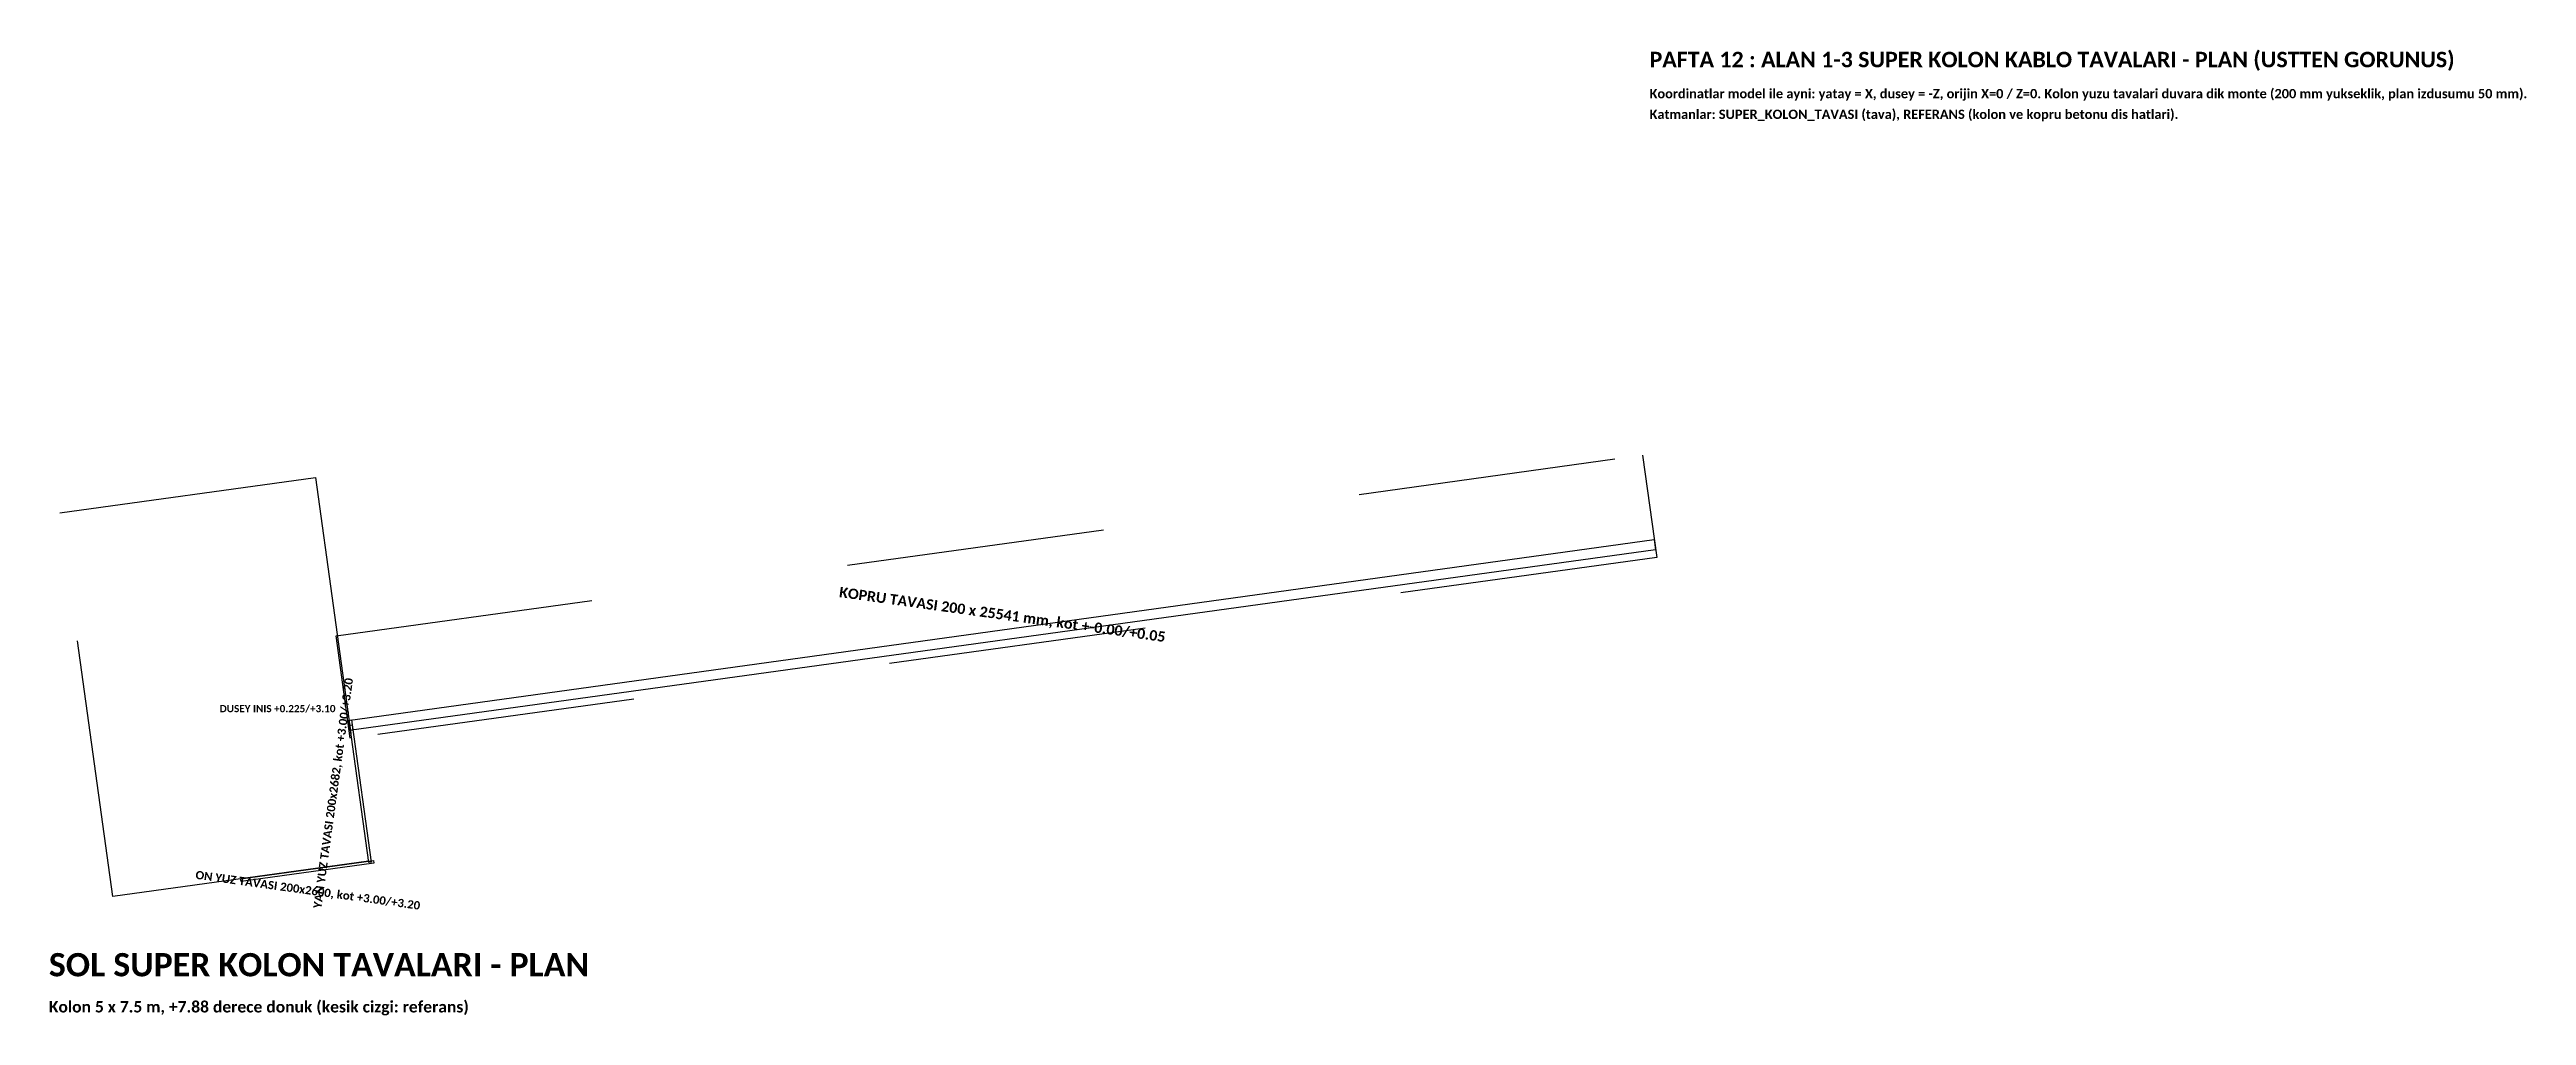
# Model space of a CAD drawing. Header units: metres. Extents: x -46 to 74, y -9 to 10.
# Drawn here: x -45.99 to 1.98, y -8.86 to 9.84 of the extents above; entities that cross this region are included whole.
import ezdxf
from ezdxf.enums import TextEntityAlignment as Align

# ---------------------------------------------------------------- set-up
doc = ezdxf.new("R2010")
doc.units = ezdxf.units.M
doc.linetypes.add('DASHED', pattern=[10, 5, -5])
for name, color, linetype in [('METIN_BILGI', 7, 'CONTINUOUS'), ('REFERANS', 8, 'DASHED'), ('SUPER_KOLON_TAVASI', 6, 'CONTINUOUS')]:
    doc.layers.add(name, color=color, linetype=linetype)
doc.styles.get("Standard").update_dxf_attribs({"font": 'calibrib.ttf'})

msp = doc.modelspace()

# ---------------------------------------------------------------- texts
at = {"layer": 'METIN_BILGI'}
for s, height, p in [('PAFTA 12 : ALAN 1-3 SUPER KOLON KABLO TAVALARI - PLAN (USTTEN GORUNUS)', 0.3, (-15, 9.5)), ('Koordinatlar model ile ayni: yatay = X, dusey = -Z, orijin X=0 / Z=0. Kolon yuzu tavalari duvara dik monte (200 mm yukseklik, plan izdusumu 50 mm).', 0.18, (-15, 8.9)), ('Katmanlar: SUPER_KOLON_TAVASI (tava), REFERANS (kolon ve kopru betonu dis hatlari).', 0.18, (-15, 8.5)), ('SOL SUPER KOLON TAVALARI - PLAN', 0.45, (-46, -8.1)), ('Kolon 5 x 7.5 m, +7.88 derece donuk (kesik cizgi: referans)', 0.22, (-46, -8.8))]:
    msp.add_text(s, height=height, dxfattribs=at).set_placement(p)
for s, height, rotation, p in [('KOPRU TAVASI 200 x 25541 mm, kot +-0.00/+0.05', 0.2, -7.8763, (-27.547, -1.193)), ('YAN YUZ TAVASI 200x2682, kot +3.00/+3.20', 0.16, 82.1237, (-40.415, -4.565)), ('ON YUZ TAVASI 200x2600, kot +3.00/+3.20', 0.16, -7.8763, (-40.995, -6.511))]:
    msp.add_text(s, height=height, rotation=rotation, dxfattribs=at).set_placement(p, align=Align.CENTER)
msp.add_text('DUSEY INIS +0.225/+3.10', height=0.14, dxfattribs=at).set_placement((-40.449, -2.987), align=Align.RIGHT)

# ---------------------------------------------------------------- linework, layer by layer
at = {"layer": 'REFERANS'}
for p, q in [((-40.437, -1.509), (-15.137, 1.991)), ((-15.137, 1.991), (-14.863, 0.009)), ((-45.79, 0.872), (-40.837, 1.557)), ((-40.837, 1.557), (-39.81, -5.872)), ((-44.763, -6.557), (-45.79, 0.872)), ((-14.863, 0.009), (-40.163, -3.491)), ((-40.163, -3.491), (-40.437, -1.509)), ((-39.81, -5.872), (-44.763, -6.557))]:
    msp.add_line(p, q, dxfattribs=at)
at = {"layer": 'SUPER_KOLON_TAVASI'}
for p, q in [((-40.211, -3.144), (-14.911, 0.356)), ((-14.884, 0.158), (-40.184, -3.342)), ((-14.911, 0.356), (-14.884, 0.158)), ((-40.184, -3.342), (-40.211, -3.144)), ((-40.188, -3.141), (-40.138, -3.134)), ((-40.16, -3.339), (-40.188, -3.141)), ((-40.174, -3.24), (-40.124, -3.233)), ((-39.806, -5.897), (-40.174, -3.24)), ((-40.111, -3.332), (-40.16, -3.339)), ((-40.138, -3.134), (-40.111, -3.332)), ((-40.124, -3.233), (-39.757, -5.89)), ((-42.286, -6.215), (-39.711, -5.858)), ((-42.279, -6.264), (-42.286, -6.215)), ((-39.704, -5.908), (-42.279, -6.264)), ((-39.757, -5.89), (-39.806, -5.897)), ((-39.711, -5.858), (-39.704, -5.908))]:
    msp.add_line(p, q, dxfattribs=at)

msp.set_redraw_order([(e.dxf.handle, doc.entitydb.next_handle()) for e in msp.query("TEXT MTEXT ATTDEF DIMENSION ARC_DIMENSION")])  # texts and dimensions are drawn at this point

doc.saveas('drawing.dxf')
